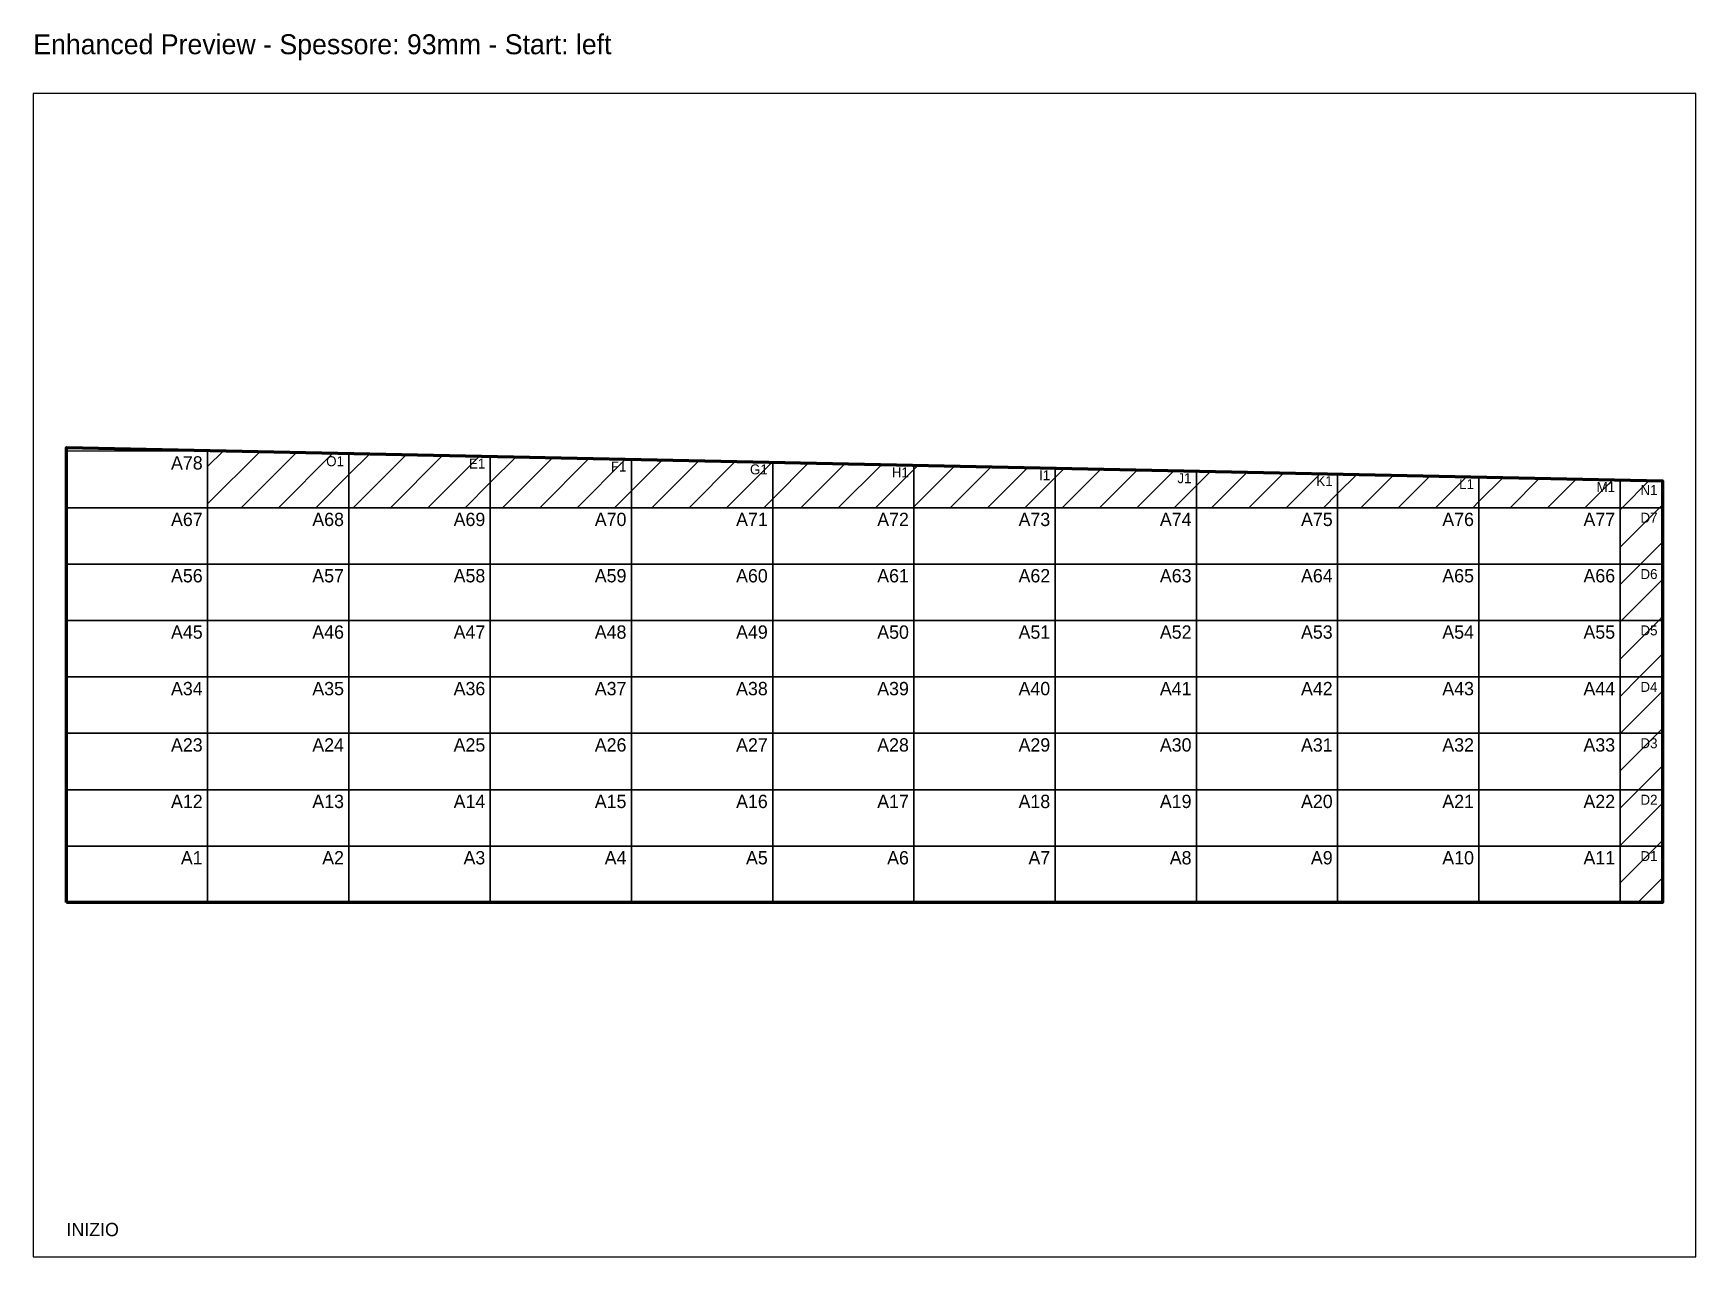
# Model space of a CAD drawing. Header units: metres. Extents: x 0 to 4200, y 0 to 3200.
# Drawn here: x 150 to 1150, y 1800 to 2536 of the extents above; entities that cross this region are included whole.
import ezdxf
from ezdxf.enums import TextEntityAlignment as Align

# ---------------------------------------------------------------- set-up
doc = ezdxf.new("R2010")
doc.units = ezdxf.units.M
for name, color, linetype in [('STEP5_HEADER', 7, 'Continuous'), ('STEP5_PREVIEW_BLOCKS', 253, 'Continuous'), ('STEP5_PREVIEW_BORDER', 8, 'Continuous'), ('STEP5_PREVIEW_CUSTOM', 6, 'Continuous'), ('STEP5_PREVIEW_LABELS', 1, 'Continuous'), ('STEP5_PREVIEW_WALL', 5, 'Continuous')]:
    doc.layers.add(name, color=color, linetype=linetype)

msp = doc.modelspace()

# ---------------------------------------------------------------- texts
at = {"layer": 'STEP5_HEADER', "color": 3}
msp.add_text('Enhanced Preview - Spessore: 93mm - Start: left', height=12, dxfattribs=at).set_placement((150, 2520), align=Align.BOTTOM_LEFT)
at = {"layer": 'STEP5_PREVIEW_LABELS', "color": 1}
for s, height, p in [('A78', 8, (251.9, 2281.7)), ('O1', 6, (336.9, 2281.7)), ('E1', 6, (421.9, 2280.3)), ('F1', 6, (506.8, 2278.5)), ('G1', 6, (591.8, 2276.8)), ('H1', 6, (676.7, 2275)), ('I1', 6, (761.7, 2273.3)), ('J1', 6, (846.7, 2271.5)), ('K1', 6, (931.6, 2269.7)), ('L1', 6, (1016.6, 2267.9)), ('M1', 6, (1101.5, 2266.2)), ('N1', 6, (1127, 2264.4)), ('A67', 8, (251.9, 2247.7)), ('A68', 8, (336.9, 2247.7)), ('A69', 8, (421.9, 2247.7)), ('A70', 8, (506.8, 2247.7)), ('A71', 8, (591.8, 2247.7)), ('A72', 8, (676.7, 2247.7)), ('A73', 8, (761.7, 2247.7)), ('A74', 8, (846.7, 2247.7)), ('A75', 8, (931.6, 2247.7)), ('A76', 8, (1016.6, 2247.7)), ('A77', 8, (1101.5, 2247.7)), ('D7', 6, (1127, 2247.7)), ('A56', 8, (251.9, 2213.8)), ('A57', 8, (336.9, 2213.8)), ('A58', 8, (421.9, 2213.8)), ('A59', 8, (506.8, 2213.8)), ('A60', 8, (591.8, 2213.8)), ('A61', 8, (676.7, 2213.8)), ('A62', 8, (761.7, 2213.8)), ('A63', 8, (846.7, 2213.8)), ('A64', 8, (931.6, 2213.8)), ('A65', 8, (1016.6, 2213.8)), ('A66', 8, (1101.5, 2213.8)), ('D6', 6, (1127, 2213.8)), ('A45', 8, (251.9, 2179.9)), ('A46', 8, (336.9, 2179.9)), ('A47', 8, (421.9, 2179.9)), ('A48', 8, (506.8, 2179.9)), ('A49', 8, (591.8, 2179.9)), ('A50', 8, (676.7, 2179.9)), ('A51', 8, (761.7, 2179.9)), ('A52', 8, (846.7, 2179.9)), ('A53', 8, (931.6, 2179.9)), ('A54', 8, (1016.6, 2179.9)), ('A55', 8, (1101.5, 2179.9)), ('D5', 6, (1127, 2179.9)), ('A34', 8, (251.9, 2145.9)), ('A35', 8, (336.9, 2145.9)), ('A36', 8, (421.9, 2145.9)), ('A37', 8, (506.8, 2145.9)), ('A38', 8, (591.8, 2145.9)), ('A39', 8, (676.7, 2145.9)), ('A40', 8, (761.7, 2145.9)), ('A41', 8, (846.7, 2145.9)), ('A42', 8, (931.6, 2145.9)), ('A43', 8, (1016.6, 2145.9)), ('A44', 8, (1101.5, 2145.9)), ('D4', 6, (1127, 2145.9)), ('A23', 8, (251.9, 2112)), ('A24', 8, (336.9, 2112)), ('A25', 8, (421.9, 2112)), ('A26', 8, (506.8, 2112)), ('A27', 8, (591.8, 2112)), ('A28', 8, (676.7, 2112)), ('A29', 8, (761.7, 2112)), ('A30', 8, (846.7, 2112)), ('A31', 8, (931.6, 2112)), ('A32', 8, (1016.6, 2112)), ('A33', 8, (1101.5, 2112)), ('D3', 6, (1127, 2112)), ('A12', 8, (251.9, 2078)), ('A13', 8, (336.9, 2078)), ('A14', 8, (421.9, 2078)), ('A15', 8, (506.8, 2078)), ('A16', 8, (591.8, 2078)), ('A17', 8, (676.7, 2078)), ('A18', 8, (761.7, 2078)), ('A19', 8, (846.7, 2078)), ('A20', 8, (931.6, 2078)), ('A21', 8, (1016.6, 2078)), ('A22', 8, (1101.5, 2078)), ('D2', 6, (1127, 2078)), ('A1', 8, (251.9, 2044.1)), ('A2', 8, (336.9, 2044.1)), ('A3', 8, (421.9, 2044.1)), ('A4', 8, (506.8, 2044.1)), ('A5', 8, (591.8, 2044.1)), ('A6', 8, (676.7, 2044.1)), ('A7', 8, (761.7, 2044.1)), ('A8', 8, (846.7, 2044.1)), ('A9', 8, (931.6, 2044.1)), ('A10', 8, (1016.6, 2044.1)), ('A11', 8, (1101.5, 2044.1)), ('D1', 6, (1127, 2044.1))]:
    msp.add_text(s, height=height, dxfattribs=at).set_placement(p, align=Align.TOP_RIGHT)
msp.add_text('INIZIO', height=8, dxfattribs=at).set_placement((170, 1810), align=Align.BOTTOM_LEFT)

# ---------------------------------------------------------------- hatches: boundary and pattern name
at = {"layer": 'STEP5_PREVIEW_CUSTOM'}
h = msp.add_hatch(dxfattribs=at)
h.set_pattern_fill('LINE', scale=5, angle=45)
h.paths.add_polyline_path([(254.9, 2250.7), (254.9, 2284.7), (274, 2284.7), (339.9, 2283.3), (339.9, 2250.7), (254.9, 2250.7)])
h = msp.add_hatch(dxfattribs=at)
h.set_pattern_fill('LINE', scale=5, angle=45)
h.paths.add_polyline_path([(339.9, 2283.3), (424.9, 2281.5), (424.9, 2250.7), (339.9, 2250.7), (339.9, 2283.3)])
h = msp.add_hatch(dxfattribs=at)
h.set_pattern_fill('LINE', scale=5, angle=45)
h.paths.add_polyline_path([(424.9, 2281.5), (425.4, 2281.5), (509.8, 2279.8), (509.8, 2250.7), (424.9, 2250.7), (424.9, 2281.5)])
h = msp.add_hatch(dxfattribs=at)
h.set_pattern_fill('LINE', scale=5, angle=45)
h.paths.add_polyline_path([(509.8, 2279.8), (511, 2279.8), (594.8, 2278), (594.8, 2250.7), (509.8, 2250.7), (509.8, 2279.8)])
h = msp.add_hatch(dxfattribs=at)
h.set_pattern_fill('LINE', scale=5, angle=45)
h.paths.add_polyline_path([(594.8, 2278), (679.7, 2276.2), (679.7, 2250.7), (594.8, 2250.7), (594.8, 2278)])
h = msp.add_hatch(dxfattribs=at)
h.set_pattern_fill('LINE', scale=5, angle=45)
h.paths.add_polyline_path([(679.7, 2276.2), (764.7, 2274.5), (764.7, 2250.7), (679.7, 2250.7), (679.7, 2276.2)])
h = msp.add_hatch(dxfattribs=at)
h.set_pattern_fill('LINE', scale=5, angle=45)
h.paths.add_polyline_path([(764.7, 2274.5), (849.7, 2272.7), (849.7, 2250.7), (764.7, 2250.7), (764.7, 2274.5)])
h = msp.add_hatch(dxfattribs=at)
h.set_pattern_fill('LINE', scale=5, angle=45)
h.paths.add_polyline_path([(849.7, 2272.7), (850.2, 2272.7), (934.6, 2270.9), (934.6, 2250.7), (849.7, 2250.7), (849.7, 2272.7)])
h = msp.add_hatch(dxfattribs=at)
h.set_pattern_fill('LINE', scale=5, angle=45)
h.paths.add_polyline_path([(934.6, 2270.9), (935.8, 2270.9), (1019.6, 2269.2), (1019.6, 2250.7), (934.6, 2250.7), (934.6, 2270.9)])
h = msp.add_hatch(dxfattribs=at)
h.set_pattern_fill('LINE', scale=5, angle=45)
h.paths.add_polyline_path([(1019.6, 2269.2), (1104.5, 2267.4), (1104.5, 2250.7), (1019.6, 2250.7), (1019.6, 2269.2)])
h = msp.add_hatch(dxfattribs=at)
h.set_pattern_fill('LINE', scale=5, angle=45)
h.paths.add_polyline_path([(1130, 2266.9), (1130, 2250.7), (1104.5, 2250.7), (1104.5, 2267.4), (1130, 2266.9)])
h = msp.add_hatch(dxfattribs=at)
h.set_pattern_fill('LINE', scale=5, angle=45)
h.paths.add_polyline_path([(1130, 2216.8), (1104.5, 2216.8), (1104.5, 2250.7), (1130, 2250.7), (1130, 2216.8)])
h = msp.add_hatch(dxfattribs=at)
h.set_pattern_fill('LINE', scale=5, angle=45)
h.paths.add_polyline_path([(1130, 2182.9), (1104.5, 2182.9), (1104.5, 2216.8), (1130, 2216.8), (1130, 2182.9)])
h = msp.add_hatch(dxfattribs=at)
h.set_pattern_fill('LINE', scale=5, angle=45)
h.paths.add_polyline_path([(1130, 2148.9), (1104.5, 2148.9), (1104.5, 2182.9), (1130, 2182.9), (1130, 2148.9)])
h = msp.add_hatch(dxfattribs=at)
h.set_pattern_fill('LINE', scale=5, angle=45)
h.paths.add_polyline_path([(1130, 2115), (1104.5, 2115), (1104.5, 2148.9), (1130, 2148.9), (1130, 2115)])
h = msp.add_hatch(dxfattribs=at)
h.set_pattern_fill('LINE', scale=5, angle=45)
h.paths.add_polyline_path([(1130, 2081), (1104.5, 2081), (1104.5, 2115), (1130, 2115), (1130, 2081)])
h = msp.add_hatch(dxfattribs=at)
h.set_pattern_fill('LINE', scale=5, angle=45)
h.paths.add_polyline_path([(1130, 2047.1), (1104.5, 2047.1), (1104.5, 2081), (1130, 2081), (1130, 2047.1)])
h = msp.add_hatch(dxfattribs=at)
h.set_pattern_fill('LINE', scale=5, angle=45)
h.paths.add_polyline_path([(1104.5, 2047.1), (1130, 2047.1), (1130, 2013.1), (1104.5, 2013.1), (1104.5, 2047.1)])

# ---------------------------------------------------------------- linework, layer by layer
at = {"layer": 'STEP5_PREVIEW_BLOCKS', "lineweight": 25}
for points in [[(170, 2250.7), (254.9, 2250.7), (254.9, 2284.7), (170, 2284.7), (170, 2250.7)], [(170, 2216.8), (254.9, 2216.8), (254.9, 2250.7), (170, 2250.7), (170, 2216.8)], [(254.9, 2216.8), (339.9, 2216.8), (339.9, 2250.7), (254.9, 2250.7), (254.9, 2216.8)], [(339.9, 2216.8), (424.9, 2216.8), (424.9, 2250.7), (339.9, 2250.7), (339.9, 2216.8)], [(424.9, 2216.8), (509.8, 2216.8), (509.8, 2250.7), (424.9, 2250.7), (424.9, 2216.8)], [(509.8, 2216.8), (594.8, 2216.8), (594.8, 2250.7), (509.8, 2250.7), (509.8, 2216.8)], [(594.8, 2216.8), (679.7, 2216.8), (679.7, 2250.7), (594.8, 2250.7), (594.8, 2216.8)], [(679.7, 2216.8), (764.7, 2216.8), (764.7, 2250.7), (679.7, 2250.7), (679.7, 2216.8)], [(764.7, 2216.8), (849.7, 2216.8), (849.7, 2250.7), (764.7, 2250.7), (764.7, 2216.8)], [(849.7, 2216.8), (934.6, 2216.8), (934.6, 2250.7), (849.7, 2250.7), (849.7, 2216.8)], [(934.6, 2216.8), (1019.6, 2216.8), (1019.6, 2250.7), (934.6, 2250.7), (934.6, 2216.8)], [(1019.6, 2216.8), (1104.5, 2216.8), (1104.5, 2250.7), (1019.6, 2250.7), (1019.6, 2216.8)], [(170, 2182.9), (254.9, 2182.9), (254.9, 2216.8), (170, 2216.8), (170, 2182.9)], [(254.9, 2182.9), (339.9, 2182.9), (339.9, 2216.8), (254.9, 2216.8), (254.9, 2182.9)], [(339.9, 2182.9), (424.9, 2182.9), (424.9, 2216.8), (339.9, 2216.8), (339.9, 2182.9)], [(424.9, 2182.9), (509.8, 2182.9), (509.8, 2216.8), (424.9, 2216.8), (424.9, 2182.9)], [(509.8, 2182.9), (594.8, 2182.9), (594.8, 2216.8), (509.8, 2216.8), (509.8, 2182.9)], [(594.8, 2182.9), (679.7, 2182.9), (679.7, 2216.8), (594.8, 2216.8), (594.8, 2182.9)], [(679.7, 2182.9), (764.7, 2182.9), (764.7, 2216.8), (679.7, 2216.8), (679.7, 2182.9)], [(764.7, 2182.9), (849.7, 2182.9), (849.7, 2216.8), (764.7, 2216.8), (764.7, 2182.9)], [(849.7, 2182.9), (934.6, 2182.9), (934.6, 2216.8), (849.7, 2216.8), (849.7, 2182.9)], [(934.6, 2182.9), (1019.6, 2182.9), (1019.6, 2216.8), (934.6, 2216.8), (934.6, 2182.9)], [(1019.6, 2182.9), (1104.5, 2182.9), (1104.5, 2216.8), (1019.6, 2216.8), (1019.6, 2182.9)], [(170, 2148.9), (254.9, 2148.9), (254.9, 2182.9), (170, 2182.9), (170, 2148.9)], [(254.9, 2148.9), (339.9, 2148.9), (339.9, 2182.9), (254.9, 2182.9), (254.9, 2148.9)], [(339.9, 2148.9), (424.9, 2148.9), (424.9, 2182.9), (339.9, 2182.9), (339.9, 2148.9)], [(424.9, 2148.9), (509.8, 2148.9), (509.8, 2182.9), (424.9, 2182.9), (424.9, 2148.9)], [(509.8, 2148.9), (594.8, 2148.9), (594.8, 2182.9), (509.8, 2182.9), (509.8, 2148.9)], [(594.8, 2148.9), (679.7, 2148.9), (679.7, 2182.9), (594.8, 2182.9), (594.8, 2148.9)], [(679.7, 2148.9), (764.7, 2148.9), (764.7, 2182.9), (679.7, 2182.9), (679.7, 2148.9)], [(764.7, 2148.9), (849.7, 2148.9), (849.7, 2182.9), (764.7, 2182.9), (764.7, 2148.9)], [(849.7, 2148.9), (934.6, 2148.9), (934.6, 2182.9), (849.7, 2182.9), (849.7, 2148.9)], [(934.6, 2148.9), (1019.6, 2148.9), (1019.6, 2182.9), (934.6, 2182.9), (934.6, 2148.9)], [(1019.6, 2148.9), (1104.5, 2148.9), (1104.5, 2182.9), (1019.6, 2182.9), (1019.6, 2148.9)], [(170, 2115), (254.9, 2115), (254.9, 2148.9), (170, 2148.9), (170, 2115)], [(254.9, 2115), (339.9, 2115), (339.9, 2148.9), (254.9, 2148.9), (254.9, 2115)], [(339.9, 2115), (424.9, 2115), (424.9, 2148.9), (339.9, 2148.9), (339.9, 2115)], [(424.9, 2115), (509.8, 2115), (509.8, 2148.9), (424.9, 2148.9), (424.9, 2115)], [(509.8, 2115), (594.8, 2115), (594.8, 2148.9), (509.8, 2148.9), (509.8, 2115)], [(594.8, 2115), (679.7, 2115), (679.7, 2148.9), (594.8, 2148.9), (594.8, 2115)], [(679.7, 2115), (764.7, 2115), (764.7, 2148.9), (679.7, 2148.9), (679.7, 2115)], [(764.7, 2115), (849.7, 2115), (849.7, 2148.9), (764.7, 2148.9), (764.7, 2115)], [(849.7, 2115), (934.6, 2115), (934.6, 2148.9), (849.7, 2148.9), (849.7, 2115)], [(934.6, 2115), (1019.6, 2115), (1019.6, 2148.9), (934.6, 2148.9), (934.6, 2115)], [(1019.6, 2115), (1104.5, 2115), (1104.5, 2148.9), (1019.6, 2148.9), (1019.6, 2115)], [(170, 2081), (254.9, 2081), (254.9, 2115), (170, 2115), (170, 2081)], [(254.9, 2081), (339.9, 2081), (339.9, 2115), (254.9, 2115), (254.9, 2081)], [(339.9, 2081), (424.9, 2081), (424.9, 2115), (339.9, 2115), (339.9, 2081)], [(424.9, 2081), (509.8, 2081), (509.8, 2115), (424.9, 2115), (424.9, 2081)], [(509.8, 2081), (594.8, 2081), (594.8, 2115), (509.8, 2115), (509.8, 2081)], [(594.8, 2081), (679.7, 2081), (679.7, 2115), (594.8, 2115), (594.8, 2081)], [(679.7, 2081), (764.7, 2081), (764.7, 2115), (679.7, 2115), (679.7, 2081)], [(764.7, 2081), (849.7, 2081), (849.7, 2115), (764.7, 2115), (764.7, 2081)], [(849.7, 2081), (934.6, 2081), (934.6, 2115), (849.7, 2115), (849.7, 2081)], [(934.6, 2081), (1019.6, 2081), (1019.6, 2115), (934.6, 2115), (934.6, 2081)], [(1019.6, 2081), (1104.5, 2081), (1104.5, 2115), (1019.6, 2115), (1019.6, 2081)], [(170, 2047.1), (254.9, 2047.1), (254.9, 2081), (170, 2081), (170, 2047.1)], [(254.9, 2047.1), (339.9, 2047.1), (339.9, 2081), (254.9, 2081), (254.9, 2047.1)], [(339.9, 2047.1), (424.9, 2047.1), (424.9, 2081), (339.9, 2081), (339.9, 2047.1)], [(424.9, 2047.1), (509.8, 2047.1), (509.8, 2081), (424.9, 2081), (424.9, 2047.1)], [(509.8, 2047.1), (594.8, 2047.1), (594.8, 2081), (509.8, 2081), (509.8, 2047.1)], [(594.8, 2047.1), (679.7, 2047.1), (679.7, 2081), (594.8, 2081), (594.8, 2047.1)], [(679.7, 2047.1), (764.7, 2047.1), (764.7, 2081), (679.7, 2081), (679.7, 2047.1)], [(764.7, 2047.1), (849.7, 2047.1), (849.7, 2081), (764.7, 2081), (764.7, 2047.1)], [(849.7, 2047.1), (934.6, 2047.1), (934.6, 2081), (849.7, 2081), (849.7, 2047.1)], [(934.6, 2047.1), (1019.6, 2047.1), (1019.6, 2081), (934.6, 2081), (934.6, 2047.1)], [(1019.6, 2047.1), (1104.5, 2047.1), (1104.5, 2081), (1019.6, 2081), (1019.6, 2047.1)], [(170, 2013.1), (254.9, 2013.1), (254.9, 2047.1), (170, 2047.1), (170, 2013.1)], [(254.9, 2013.1), (339.9, 2013.1), (339.9, 2047.1), (254.9, 2047.1), (254.9, 2013.1)], [(339.9, 2013.1), (424.9, 2013.1), (424.9, 2047.1), (339.9, 2047.1), (339.9, 2013.1)], [(424.9, 2013.1), (509.8, 2013.1), (509.8, 2047.1), (424.9, 2047.1), (424.9, 2013.1)], [(509.8, 2013.1), (594.8, 2013.1), (594.8, 2047.1), (509.8, 2047.1), (509.8, 2013.1)], [(594.8, 2013.1), (679.7, 2013.1), (679.7, 2047.1), (594.8, 2047.1), (594.8, 2013.1)], [(679.7, 2013.1), (764.7, 2013.1), (764.7, 2047.1), (679.7, 2047.1), (679.7, 2013.1)], [(764.7, 2013.1), (849.7, 2013.1), (849.7, 2047.1), (764.7, 2047.1), (764.7, 2013.1)], [(849.7, 2013.1), (934.6, 2013.1), (934.6, 2047.1), (849.7, 2047.1), (849.7, 2013.1)], [(934.6, 2013.1), (1019.6, 2013.1), (1019.6, 2047.1), (934.6, 2047.1), (934.6, 2013.1)], [(1019.6, 2013.1), (1104.5, 2013.1), (1104.5, 2047.1), (1019.6, 2047.1), (1019.6, 2013.1)]]:
    msp.add_lwpolyline(points, close=True, dxfattribs=at)
at = {"layer": 'STEP5_PREVIEW_BORDER'}
msp.add_lwpolyline([(150, 1800), (1150, 1800), (1150, 2500), (150, 2500), (150, 1800)], dxfattribs=at)
at = {"layer": 'STEP5_PREVIEW_CUSTOM', "color": 6, "lineweight": 30}
for points in [[(254.9, 2250.7), (254.9, 2284.7), (274, 2284.7), (339.9, 2283.3), (339.9, 2250.7), (254.9, 2250.7)], [(339.9, 2283.3), (424.9, 2281.5), (424.9, 2250.7), (339.9, 2250.7), (339.9, 2283.3)], [(424.9, 2281.5), (425.4, 2281.5), (509.8, 2279.8), (509.8, 2250.7), (424.9, 2250.7), (424.9, 2281.5)], [(509.8, 2279.8), (511, 2279.8), (594.8, 2278), (594.8, 2250.7), (509.8, 2250.7), (509.8, 2279.8)], [(594.8, 2278), (679.7, 2276.2), (679.7, 2250.7), (594.8, 2250.7), (594.8, 2278)], [(679.7, 2276.2), (764.7, 2274.5), (764.7, 2250.7), (679.7, 2250.7), (679.7, 2276.2)], [(764.7, 2274.5), (849.7, 2272.7), (849.7, 2250.7), (764.7, 2250.7), (764.7, 2274.5)], [(849.7, 2272.7), (850.2, 2272.7), (934.6, 2270.9), (934.6, 2250.7), (849.7, 2250.7), (849.7, 2272.7)], [(934.6, 2270.9), (935.8, 2270.9), (1019.6, 2269.2), (1019.6, 2250.7), (934.6, 2250.7), (934.6, 2270.9)], [(1019.6, 2269.2), (1104.5, 2267.4), (1104.5, 2250.7), (1019.6, 2250.7), (1019.6, 2269.2)], [(1130, 2266.9), (1130, 2250.7), (1104.5, 2250.7), (1104.5, 2267.4), (1130, 2266.9)], [(1130, 2216.8), (1104.5, 2216.8), (1104.5, 2250.7), (1130, 2250.7), (1130, 2216.8)], [(1130, 2182.9), (1104.5, 2182.9), (1104.5, 2216.8), (1130, 2216.8), (1130, 2182.9)], [(1130, 2148.9), (1104.5, 2148.9), (1104.5, 2182.9), (1130, 2182.9), (1130, 2148.9)], [(1130, 2115), (1104.5, 2115), (1104.5, 2148.9), (1130, 2148.9), (1130, 2115)], [(1130, 2081), (1104.5, 2081), (1104.5, 2115), (1130, 2115), (1130, 2081)], [(1130, 2047.1), (1104.5, 2047.1), (1104.5, 2081), (1130, 2081), (1130, 2047.1)], [(1104.5, 2047.1), (1130, 2047.1), (1130, 2013.1), (1104.5, 2013.1), (1104.5, 2047.1)]]:
    msp.add_lwpolyline(points, close=True, dxfattribs=at)
at = {"layer": 'STEP5_PREVIEW_WALL', "color": 5, "lineweight": 60}
msp.add_lwpolyline([(170, 2013.1), (170, 2286.9), (1130, 2266.9), (1130, 2013.1), (170, 2013.1)], close=True, dxfattribs=at)

msp.set_redraw_order([(e.dxf.handle, doc.entitydb.next_handle()) for e in msp.query("TEXT MTEXT ATTDEF DIMENSION ARC_DIMENSION")])  # texts and dimensions are drawn at this point

doc.saveas('drawing.dxf')
